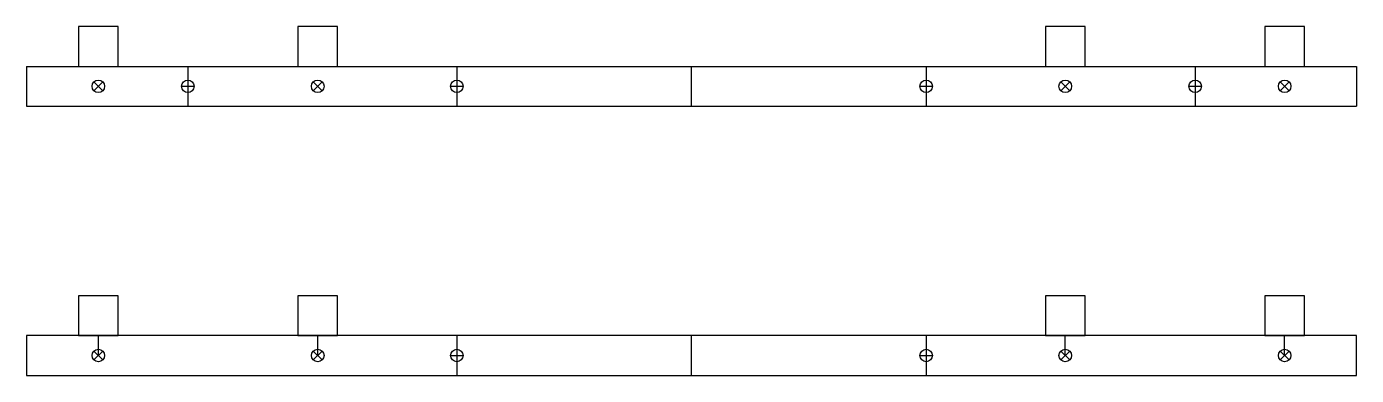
# Model space of a CAD drawing. Header units: millimetres. Extents: x -15418 to 43885, y -27590 to 23052.
# Drawn here: x 26681.4 to 27106.4, y -4574.7 to -4463.4 of the extents above; entities that cross this region are included whole.
import ezdxf

# ---------------------------------------------------------------- set-up
doc = ezdxf.new("R2010")
doc.units = ezdxf.units.MM
doc.header["$LTSCALE"] = 0.5
doc.layers.add('Layer1', color=1, linetype='Continuous')

msp = doc.modelspace()

# ---------------------------------------------------------------- linework, layer by layer
at = {"layer": 'Layer1', "transparency": 33554661}
for p, q in [((26710.7173, -4463.3551), (26698.0173, -4463.3551)), ((26698.0173, -4463.3551), (26698.0173, -4476.0551)), ((26710.7173, -4476.0551), (26710.7173, -4463.3551)), ((26780.8173, -4463.3551), (26768.1173, -4463.3551)), ((26768.1173, -4463.3551), (26768.1173, -4476.0551)), ((26780.8173, -4476.0551), (26780.8173, -4463.3551)), ((27019.7173, -4463.3551), (27007.0173, -4463.3551)), ((27007.0173, -4463.3551), (27007.0173, -4476.0551)), ((27019.7173, -4476.0551), (27019.7173, -4463.3551)), ((27089.8173, -4463.3551), (27077.1173, -4463.3551)), ((27077.1173, -4463.3551), (27077.1173, -4476.0551)), ((27089.8173, -4476.0551), (27089.8173, -4463.3551)), ((26681.4173, -4476.0551), (27106.4173, -4476.0551)), ((26681.4173, -4476.0551), (26681.4173, -4488.7551)), ((26698.0173, -4476.0551), (26710.7173, -4476.0551)), ((26732.9673, -4476.0551), (26732.9673, -4488.7551)), ((26768.1173, -4476.0551), (26780.8173, -4476.0551)), ((26818.9173, -4476.0551), (26818.9173, -4488.7551)), ((26893.9173, -4488.7551), (26893.9173, -4476.0551)), ((26968.9173, -4476.0551), (26968.9173, -4488.7551)), ((27007.0173, -4476.0551), (27019.7173, -4476.0551)), ((27054.8673, -4476.0551), (27054.8673, -4488.7551)), ((27077.1173, -4476.0551), (27089.8173, -4476.0551)), ((27106.4173, -4476.0551), (27106.4173, -4488.7551)), ((26702.9531, -4480.9909), (26705.7815, -4483.8194)), ((26702.9531, -4483.8194), (26705.7815, -4480.9909)), ((26730.9673, -4482.4051), (26734.9673, -4482.4051)), ((26773.0531, -4480.9909), (26775.8815, -4483.8194)), ((26773.0531, -4483.8194), (26775.8815, -4480.9909)), ((26816.9173, -4482.4051), (26820.9173, -4482.4051)), ((26966.9173, -4482.4051), (26970.9173, -4482.4051)), ((27014.7815, -4480.9909), (27011.9531, -4483.8194)), ((27014.7815, -4483.8194), (27011.9531, -4480.9909)), ((27052.8673, -4482.4051), (27056.8673, -4482.4051)), ((27084.8815, -4480.9909), (27082.0531, -4483.8194)), ((27084.8815, -4483.8194), (27082.0531, -4480.9909)), ((26681.4173, -4488.7551), (27106.4173, -4488.7551)), ((26710.7173, -4549.3051), (26698.0173, -4549.3051)), ((26698.0173, -4549.3051), (26698.0173, -4562.0051)), ((26710.7173, -4562.0051), (26710.7173, -4549.3051)), ((26780.8173, -4549.3051), (26768.1173, -4549.3051)), ((26768.1173, -4549.3051), (26768.1173, -4562.0051)), ((26780.8173, -4562.0051), (26780.8173, -4549.3051)), ((27019.7173, -4549.3051), (27007.0173, -4549.3051)), ((27007.0173, -4549.3051), (27007.0173, -4562.0051)), ((27019.7173, -4562.0051), (27019.7173, -4549.3051)), ((27089.8173, -4549.3051), (27077.1173, -4549.3051)), ((27077.1173, -4549.3051), (27077.1173, -4562.0051)), ((27089.8173, -4562.0051), (27089.8173, -4549.3051)), ((27106.4173, -4562.0051), (26681.4173, -4562.0051)), ((26681.4173, -4562.0051), (26681.4173, -4574.7051)), ((26698.0173, -4562.0051), (26710.7173, -4562.0051)), ((26704.3673, -4568.3551), (26704.3673, -4562.0051)), ((26768.1173, -4562.0051), (26780.8173, -4562.0051)), ((26774.4673, -4568.3551), (26774.4673, -4562.0051)), ((26818.9173, -4562.0051), (26818.9173, -4574.7051)), ((26893.9173, -4574.7051), (26893.9173, -4562.0051)), ((26968.9173, -4562.0051), (26968.9173, -4574.7051)), ((27007.0173, -4562.0051), (27019.7173, -4562.0051)), ((27013.3673, -4568.3551), (27013.3673, -4562.0051)), ((27077.1173, -4562.0051), (27089.8173, -4562.0051)), ((27083.4673, -4568.3551), (27083.4673, -4562.0051)), ((27106.4173, -4574.7051), (27106.4173, -4562.0051)), ((26702.9531, -4566.9409), (26705.7815, -4569.7694)), ((26702.9531, -4569.7694), (26705.7815, -4566.9409)), ((26773.0531, -4566.9409), (26775.8815, -4569.7694)), ((26773.0531, -4569.7694), (26775.8815, -4566.9409)), ((26816.9173, -4568.3551), (26820.9173, -4568.3551)), ((26966.9173, -4568.3551), (26970.9173, -4568.3551)), ((27014.7815, -4566.9409), (27011.9531, -4569.7694)), ((27014.7815, -4569.7694), (27011.9531, -4566.9409)), ((27084.8815, -4566.9409), (27082.0531, -4569.7694)), ((27084.8815, -4569.7694), (27082.0531, -4566.9409)), ((26681.4173, -4574.7051), (27106.4173, -4574.7051))]:
    msp.add_line(p, q, dxfattribs=at)
for centre in [(26704.3673, -4482.4051), (26732.9673, -4482.4051), (26774.4673, -4482.4051), (26818.9173, -4482.4051), (26968.9173, -4482.4051), (27013.3673, -4482.4051), (27054.8673, -4482.4051), (27083.4673, -4482.4051), (26704.3673, -4568.3551), (26774.4673, -4568.3551), (26818.9173, -4568.3551), (26968.9173, -4568.3551), (27013.3673, -4568.3551), (27083.4673, -4568.3551)]:
    msp.add_circle(centre, 2, dxfattribs=at)

doc.saveas('drawing.dxf')
